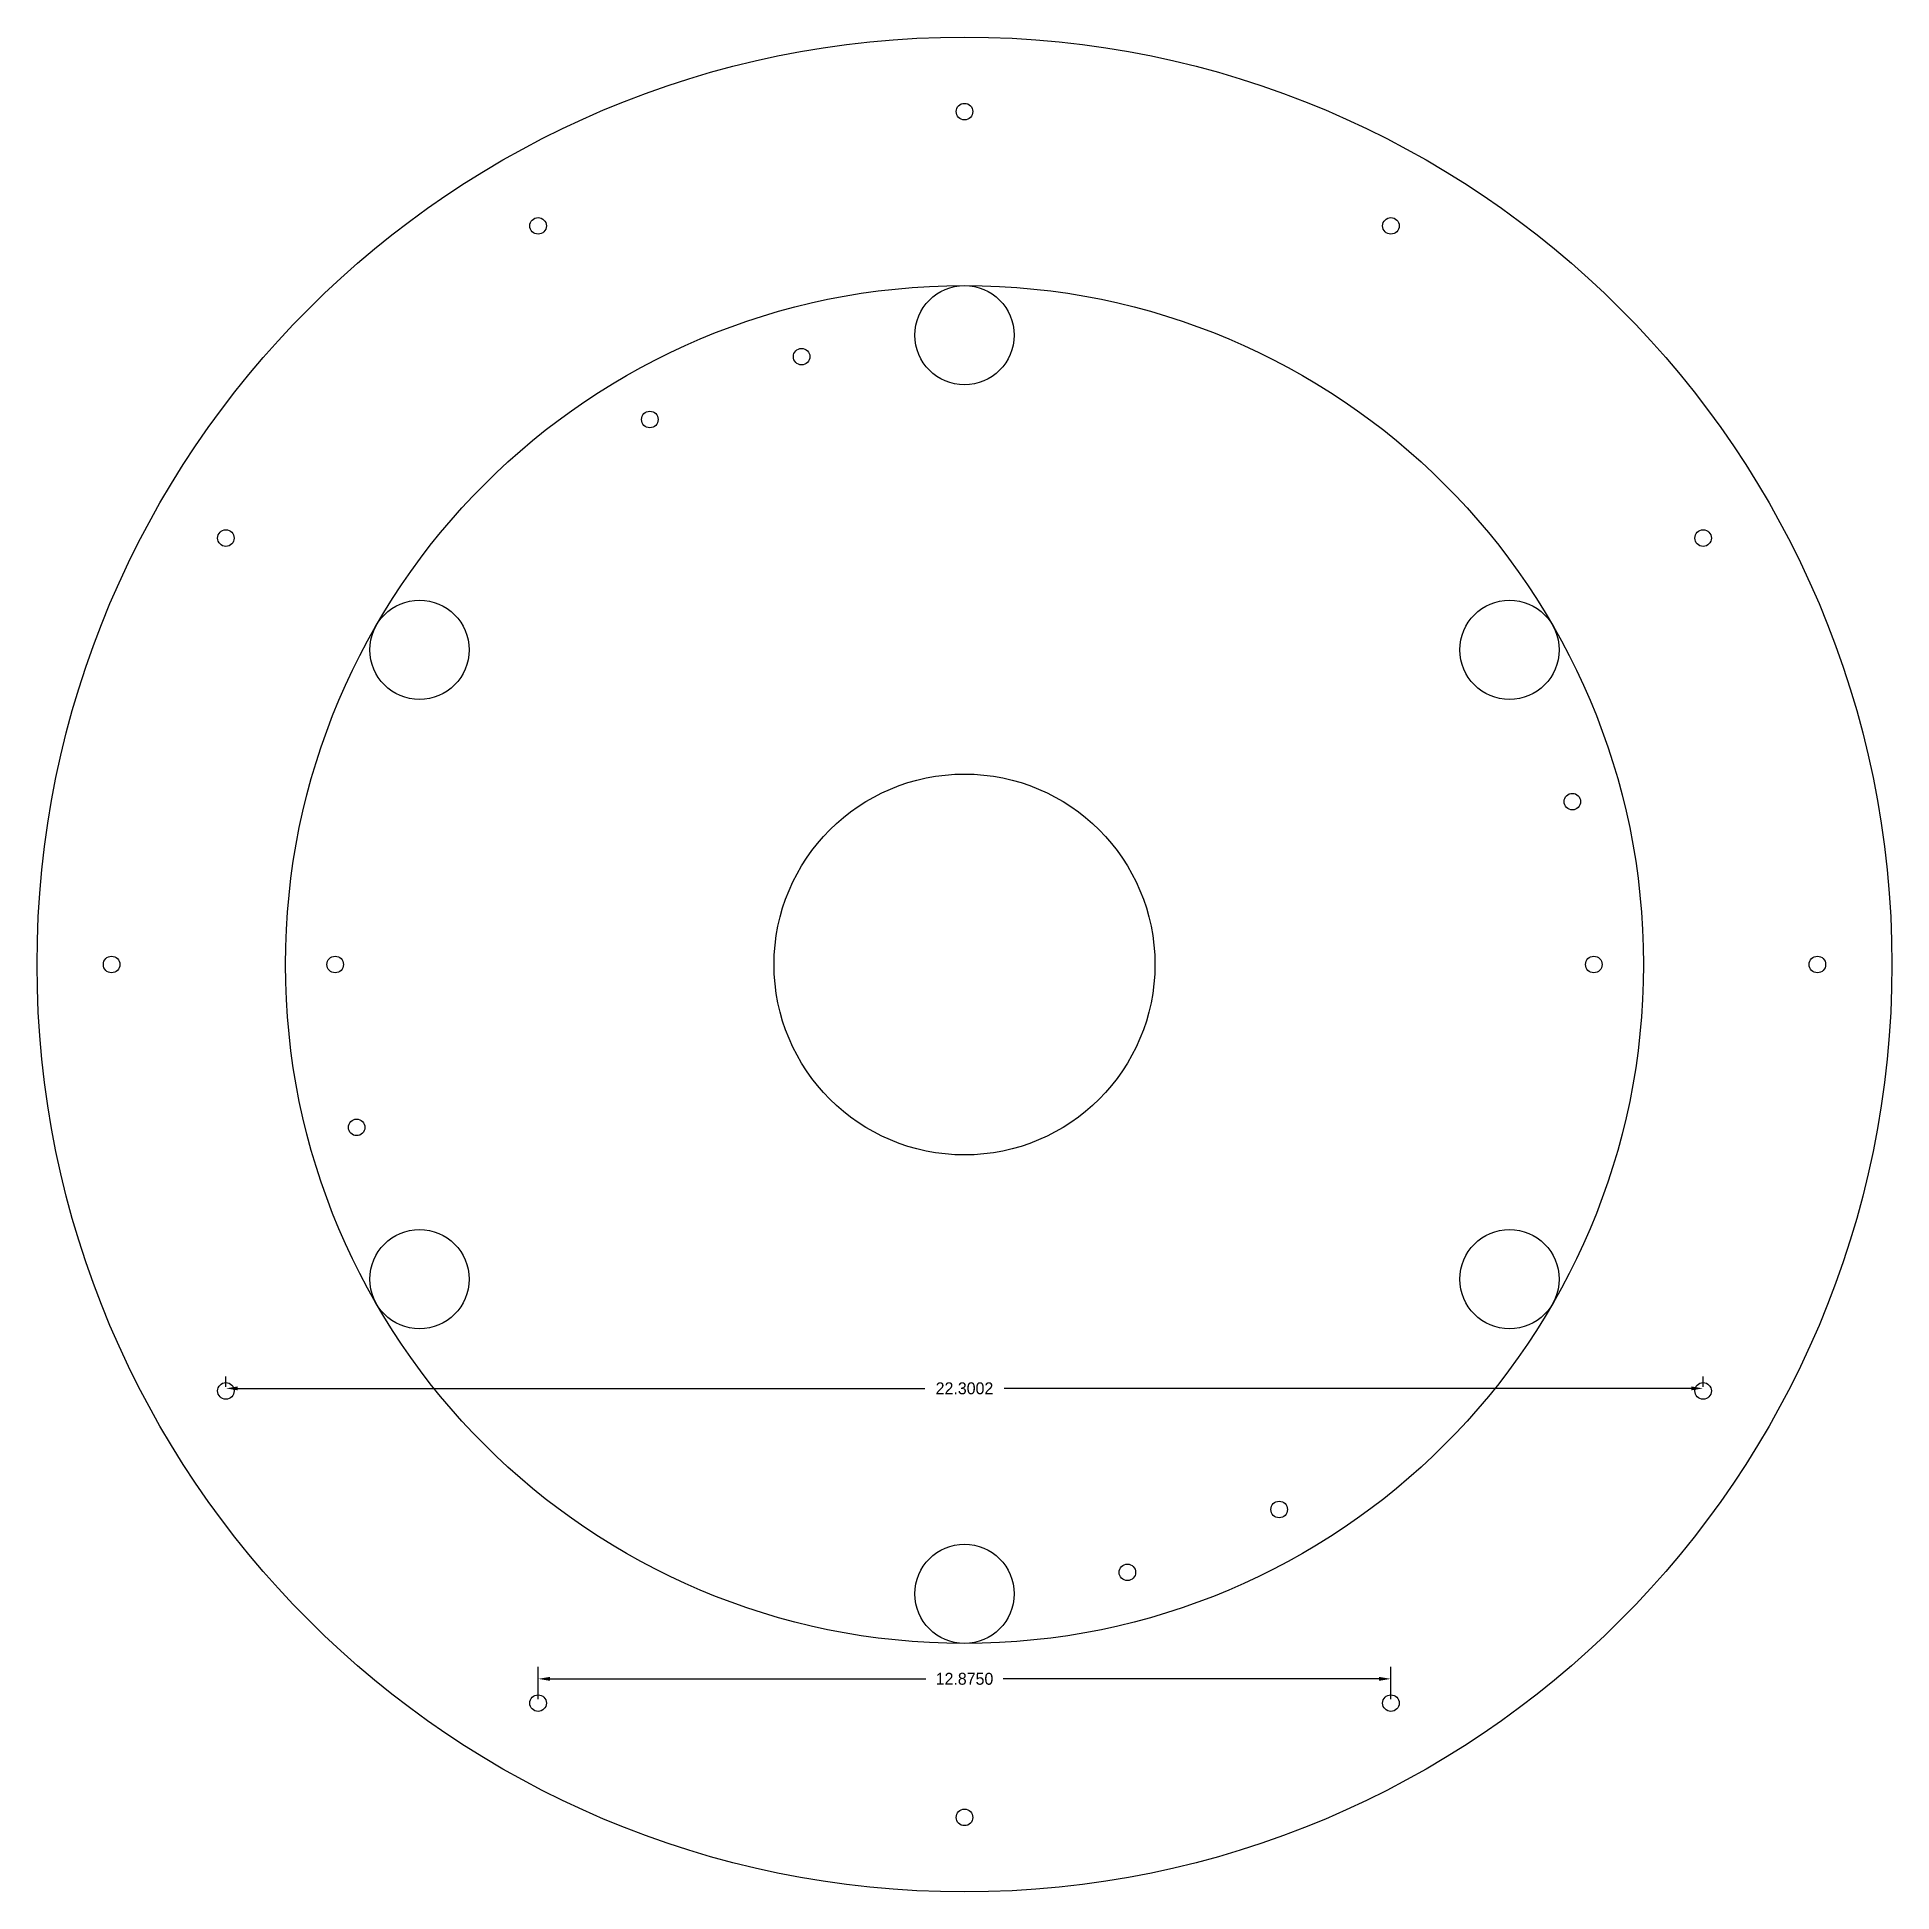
# Model space of a CAD drawing. Header units: inches. Extents: x -116 to 250, y -285 to 80.
# Drawn here: x 157.17 to 185.17, y -25.8 to 2.2 of the extents above; entities that cross this region are included whole.
import ezdxf

# ---------------------------------------------------------------- set-up
doc = ezdxf.new("R2010")
doc.units = ezdxf.units.IN
doc.header["$MEASUREMENT"] = 0
doc.dimstyles.get("Standard").update_dxf_attribs({"dimtxt": 0.18, "dimasz": 0.18, "dimexe": 0.18, "dimexo": 0.0625, "dimgap": 0.09, "dimtad": 0, "dimtih": 1, "dimtoh": 1, "dimdec": 4, "dimzin": 0, "dimdsep": 46, "dimtxsty": 'Standard', "dimcen": 0.09, "dimadec": 0, "dimazin": 0, "dimtfac": 1, "dimtdec": 4, "dimtofl": 0, "dimtmove": 0, "dimatfit": 3, "dimfxl": 1, "dimtolj": 1, "dimtzin": 0, "dimarcsym": 0})

msp = doc.modelspace()

# ---------------------------------------------------------------- blocks, each defined once
blk = doc.blocks.new('*D26')
at = {"color": 0, "lineweight": -2, "transparency": 16777216}
for p, q in [((160.018, -18.176), (160.018, -18.02)), ((160.198, -18.2), (170.568, -18.2)), ((182.138, -18.2), (171.768, -18.2)), ((182.318, -18.176), (182.318, -18.02))]:
    blk.add_line(p, q, dxfattribs=at)
at = {"color": 0, "transparency": 16777216}
for points in [[(160.198, -18.17), (160.198, -18.23), (160.018, -18.2)], [(182.138, -18.17), (182.138, -18.23), (182.318, -18.2)]]:
    blk.add_solid(points, dxfattribs=at)
at = {"layer": 'Defpoints', "color": 0, "transparency": 16777216}
for p in [(182.318, -18.2), (160.018, -18.239), (182.318, -18.239)]:
    blk.add_point(p, dxfattribs=at)
at = {"color": 0, "transparency": 16777216, "insert": (171.168, -18.2), "char_height": 0.18, "attachment_point": 5}
blk.add_mtext('\\A1;22.3002', dxfattribs=at)
blk = doc.blocks.new('*D27')
at = {"color": 0, "lineweight": -2, "transparency": 16777216}
for p, q in [((164.731, -22.889), (164.731, -22.405)), ((164.911, -22.585), (170.583, -22.585)), ((177.426, -22.585), (171.753, -22.585)), ((177.606, -22.889), (177.606, -22.405))]:
    blk.add_line(p, q, dxfattribs=at)
at = {"color": 0, "transparency": 16777216}
for points in [[(164.911, -22.555), (164.911, -22.615), (164.731, -22.585)], [(177.426, -22.555), (177.426, -22.615), (177.606, -22.585)]]:
    blk.add_solid(points, dxfattribs=at)
at = {"layer": 'Defpoints', "color": 0, "transparency": 16777216}
for p in [(177.606, -22.585), (164.731, -22.951), (177.606, -22.951)]:
    blk.add_point(p, dxfattribs=at)
at = {"color": 0, "transparency": 16777216, "insert": (171.168, -22.585), "char_height": 0.18, "attachment_point": 5}
blk.add_mtext('\\A1;12.8750', dxfattribs=at)

# ---------------------------------------------------------------- dimensions: what is measured, and where the dimension line sits
for base, p1, p2, picture, middle in [((182.31824, -18.19983), (160.01808, -18.23853), (182.31824, -18.23853), '*D26', (171.16816, -18.19983)), ((177.60566, -22.58521), (164.73066, -22.95111), (177.60566, -22.95111), '*D27', (171.16816, -22.58521))]:
    dim = msp.add_linear_dim(base=base, p1=p1, p2=p2, dimstyle='Standard')
    dim.commit()
    dim.dimension.update_dxf_attribs({"geometry": picture, "text_midpoint": middle})

# ---------------------------------------------------------------- linework, layer by layer
at = {"color": 3}
for centre, radius in [((171.16816, -11.80103), 14), ((171.16816, 1.07397), 0.125), ((164.73066, -0.65096), 0.125), ((177.60566, -0.65096), 0.125), ((171.16816, -11.80103), 10.25), ((171.16816, -2.30103), 0.75), ((168.70938, -2.62474), 0.125), ((166.41816, -3.57379), 0.125), ((160.01808, -5.36353), 0.125), ((160.01808, -5.36353), 0.125), ((182.31824, -5.36353), 0.125), ((162.94092, -7.05103), 0.75), ((179.3954, -7.05103), 0.75), ((171.16816, -11.80103), 2.8746), ((180.34446, -9.34225), 0.125), ((158.29316, -11.80103), 0.125), ((161.66816, -11.80103), 0.125), ((180.66816, -11.80103), 0.125), ((184.04316, -11.80103), 0.125), ((161.99187, -14.25982), 0.125), ((162.94092, -16.55103), 0.75), ((179.3954, -16.55103), 0.75), ((160.01808, -18.23853), 0.125), ((182.31824, -18.23853), 0.125), ((175.91816, -20.02828), 0.125), ((171.16816, -21.30103), 0.75), ((173.62694, -20.97733), 0.125), ((164.73066, -22.95111), 0.125), ((177.60566, -22.95111), 0.125), ((171.16816, -24.67603), 0.125)]:
    msp.add_circle(centre, radius, dxfattribs=at)

msp.set_redraw_order([(e.dxf.handle, doc.entitydb.next_handle()) for e in msp.query("TEXT MTEXT ATTDEF DIMENSION ARC_DIMENSION")])  # texts and dimensions are drawn at this point

doc.saveas('drawing.dxf')
